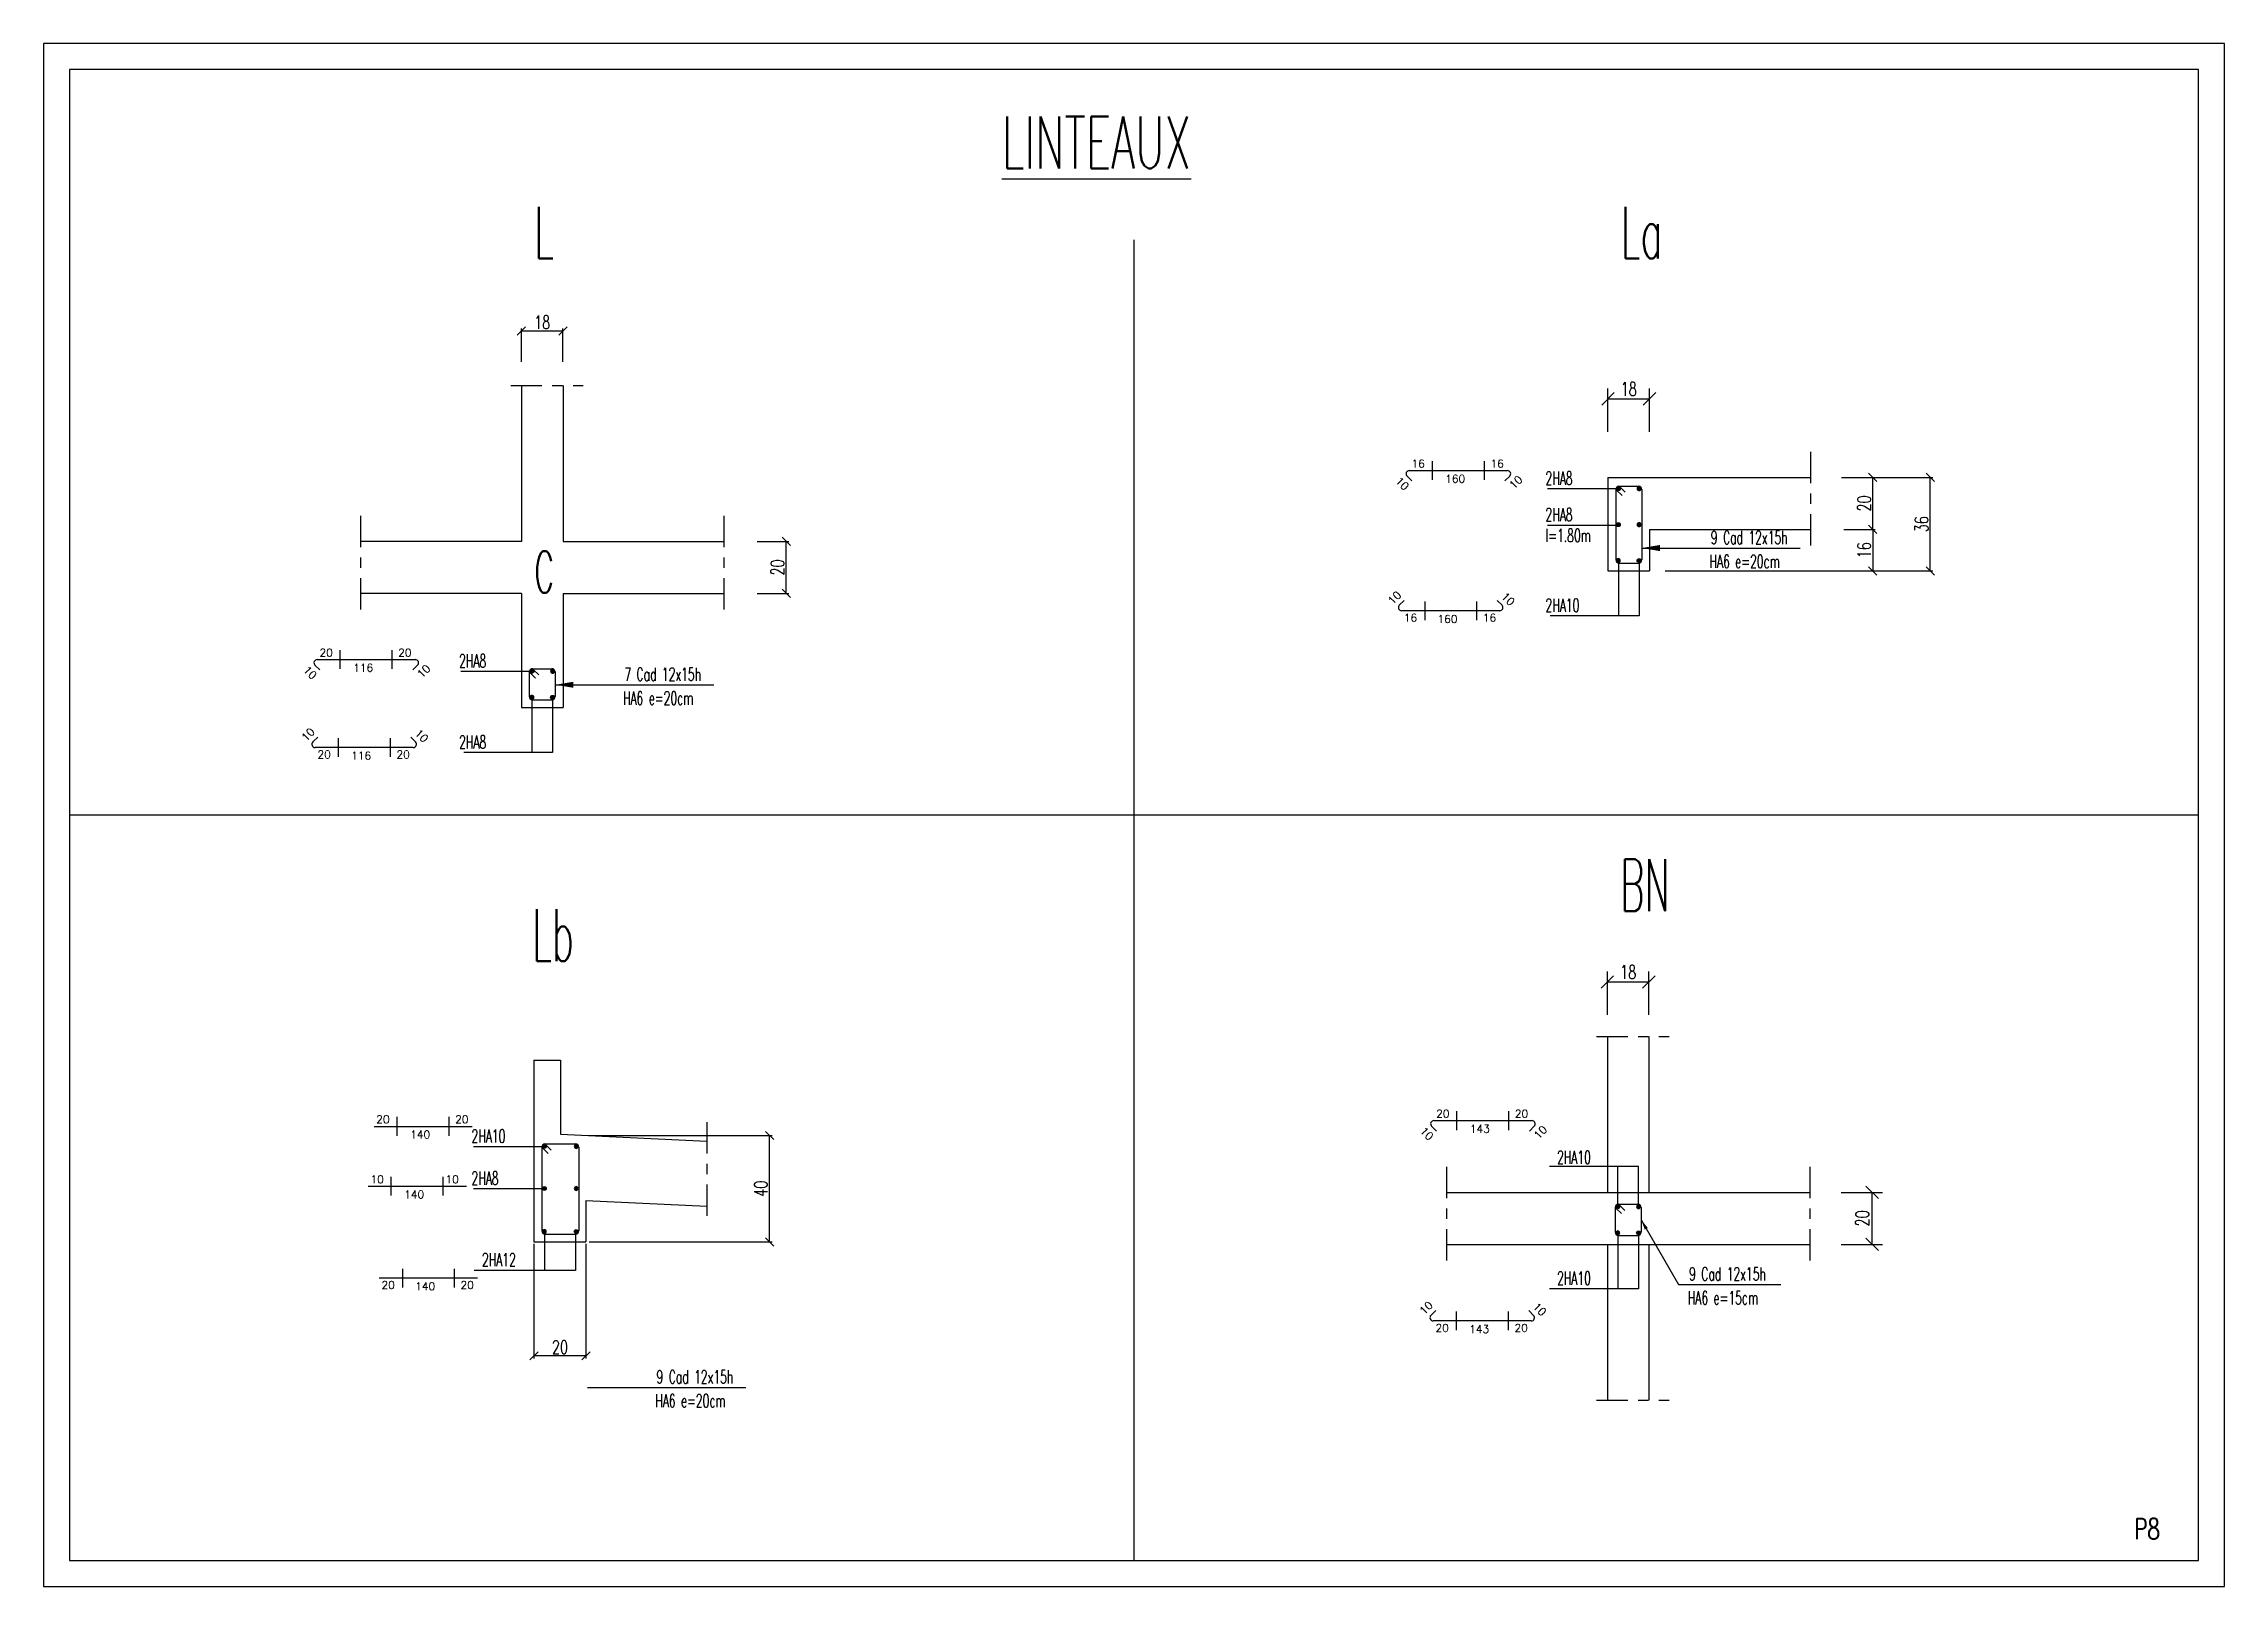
# Model space of a CAD drawing. Extents: x 308 to 787, y -199 to -146.
# Drawn here: x 639.97 to 660.97, y -169.39 to -154.54 of the extents above; entities that cross this region are included whole.
import ezdxf

# ---------------------------------------------------------------- set-up
doc = ezdxf.new("R2010")
doc.units = 0
doc.header["$LTSCALE"] = 0.5
doc.header["$MEASUREMENT"] = 0
doc.linetypes.add('AXES2', pattern=[1.125, 0.75, -0.125, 0.125, -0.125])
doc.layers.get('0').update_dxf_attribs({"linetype": 'CONTINUOUS'})
doc.layers.get('DEFPOINTS').update_dxf_attribs({"linetype": 'CONTINUOUS'})
for name, color, linetype in [('AXES', 6, 'AXES2'), ('CADRE-CART', 7, 'CONTINUOUS'), ('COTATION', 7, 'CONTINUOUS'), ('FERRAILLAGE', 1, 'CONTINUOUS'), ('HABILLAGE', 7, 'CONTINUOUS'), ('I84 - FERRAILLAGE', 1, 'CONTINUOUS'), ('MURS', 3, 'CONTINUOUS'), ('Texte', 7, 'CONTINUOUS')]:
    doc.layers.add(name, color=color, linetype=linetype)
doc.styles.add('ROMANS8', font='romans.shx', dxfattribs={"width": 0.7})
doc.styles.get("Standard").update_dxf_attribs({"font": 'txt.shx'})
doc.dimstyles.new('CM-50°', dxfattribs={"dimscale": 0.1, "dimtxt": 1.3, "dimasz": 1.2, "dimexe": 1, "dimexo": 0, "dimgap": 0.3, "dimtad": 1, "dimzin": 0, "dimdsep": 46, "dimtxsty": 'ROMANS8', "dimblk": 'OBLIQUE', "dimcen": 0.5, "dimclrt": 1, "dimazin": 0, "dimtfac": 1, "dimtmove": 2, "dimatfit": 3, "dimfxl": 0, "dimtolj": 1, "dimtzin": 0, "dimarcsym": 0})
doc.dimstyles.new('COT50 cm', dxfattribs={"dimtxt": 0.15, "dimasz": 0.06, "dimexe": 0.03, "dimexo": 0.1, "dimgap": 0.05, "dimtad": 1, "dimdec": 0, "dimlfac": 100, "dimzin": 0, "dimdsep": 46, "dimtxsty": 'ROMANS8', "dimblk1": 'OBLIQUE', "dimblk2": 'OBLIQUE', "dimsah": 1, "dimcen": 0.03, "dimdle": 0.03, "dimclrt": 1, "dimadec": 0, "dimazin": 0, "dimtfac": 1, "dimtdec": 0, "dimtmove": 0, "dimatfit": 3, "dimfxl": 0, "dimtolj": 1, "dimtzin": 0, "dimlwd": -1, "dimlwe": -1, "dimarcsym": 0})
doc.dimstyles.new('I84 1-20 cm', dxfattribs={"dimscale": 0.4, "dimtxt": 0.32, "dimasz": 0.2, "dimexe": 0.06, "dimexo": 0.05, "dimgap": 0.05, "dimtad": 1, "dimdec": 1, "dimlfac": 40, "dimzin": 9, "dimdsep": 46, "dimtxsty": 'ROMANS8', "dimblk": 'OBLIQUE', "dimcen": 0.09, "dimclrd": 256, "dimclre": 256, "dimclrt": 1, "dimadec": 0, "dimazin": 0, "dimtfac": 1, "dimtdec": 1, "dimtofl": 0, "dimtmove": 2, "dimatfit": 3, "dimfxl": 0, "dimtolj": 1, "dimtzin": 0, "dimarcsym": 0})

msp = doc.modelspace()

# ---------------------------------------------------------------- texts
at = {"layer": 'FERRAILLAGE', "color": 4, "width": 0.519}
for s, height, p in [('L', 0.5, (644.6931, -156.6098)), ('La', 0.5, (655.1555, -156.6098)), ('C', 0.4, (644.6946, -159.8258)), ('BN', 0.5, (655.1499, -162.8909)), ('Lb', 0.5, (644.6744, -163.3728))]:
    msp.add_text(s, height=height, dxfattribs=at).set_placement(p)
at = {"layer": 'FERRAILLAGE', "color": 7, "style": 'ROMANS8'}
for s, p in [('16', (653.1396, -158.62)), ('16', (653.8998, -158.62)), ('160', (653.4649, -158.7663)), ('16', (653.0673, -160.1038)), ('160', (653.3908, -160.1156)), ('16', (653.8275, -160.1038)), ('20', (642.6231, -160.4392)), ('20', (643.3834, -160.4392)), ('116', (642.9484, -160.5855)), ('20', (642.6049, -161.4199)), ('116', (642.9283, -161.4317)), ('20', (643.3651, -161.4199)), ('20', (653.3761, -164.8771)), ('20', (654.1363, -164.8771)), ('20', (643.1716, -164.9321)), ('140', (643.4969, -165.0784)), ('20', (643.9318, -164.9321)), ('143', (653.7014, -165.0233)), ('10', (643.1143, -165.5088)), ('10', (643.8368, -165.5088)), ('140', (643.4396, -165.6551)), ('20', (643.2226, -166.5273)), ('140', (643.546, -166.5391)), ('20', (643.9828, -166.5273)), ('20', (653.3713, -166.9396)), ('143', (653.6948, -166.9514)), ('20', (654.1315, -166.9396))]:
    msp.add_text(s, height=0.075, dxfattribs=at).set_placement(p)
for rotation, p in [(315, (652.9788, -158.756)), (45, (654.1256, -158.8343)), (45, (652.9578, -159.9459)), (315, (653.9985, -159.8676)), (315, (642.4624, -160.5752)), (45, (643.6092, -160.6535)), (45, (642.4953, -161.262)), (315, (643.5361, -161.1837)), (315, (653.2153, -165.013)), (45, (654.3622, -165.0913)), (45, (653.2618, -166.7817)), (315, (654.3025, -166.7034))]:
    msp.add_text('10', height=0.075, rotation=rotation, dxfattribs=at).set_placement(p)
at = {"layer": 'FERRAILLAGE', "color": 1, "style": 'ROMANS8', "width": 0.6}
for s, height, p in [('2HA8', 0.12665, (654.4311, -158.7863)), ('2HA8', 0.12665, (654.4311, -159.1368)), ('l=1.80m', 0.12665, (654.4311, -159.3369)), ('9 Cad 12x15h', 0.126654, (656.0224, -159.3577)), ('HA6 e=20cm', 0.12665, (656.0098, -159.5872)), ('2HA10', 0.12665, (654.4311, -160.0096)), ('2HA8', 0.12665, (643.9687, -160.5442)), ('7 Cad 12x15h', 0.126654, (645.5599, -160.6738)), ('HA6 e=20cm', 0.12665, (645.5474, -160.9033)), ('2HA8', 0.12665, (643.9687, -161.3257)), ('2HA10', 0.12665, (644.0889, -165.1188)), ('2HA10', 0.12665, (654.5412, -165.3233)), ('2HA8', 0.12665, (644.0889, -165.5233)), ('2HA12', 0.12665, (644.1889, -166.3093)), ('9 Cad 12x15h', 0.126654, (655.8132, -166.446)), ('2HA10', 0.12665, (654.5412, -166.4862)), ('HA6 e=15cm', 0.12665, (655.8006, -166.6755)), ('9 Cad 12x15h', 0.126654, (645.8704, -167.4369)), ('HA6 e=20cm', 0.12665, (645.8578, -167.6664))]:
    msp.add_text(s, height=height, dxfattribs=at).set_placement(p)
at = {"layer": 'HABILLAGE', "color": 1, "style": 'ROMANS8', "width": 0.7}
msp.add_text('P8', height=0.2, dxfattribs=at).set_placement((660.101, -168.9361))
at = {"layer": 'Texte', "color": 4, "style": 'ROMANS8', "width": 0.6}
msp.add_text('%%uLINTEAUX', height=0.5, dxfattribs=at).set_placement((649.1936, -155.7416))

# ---------------------------------------------------------------- blocks, each defined once
blk = doc.blocks.new('_Oblique')
at = {"layer": 'COTATION', "color": 0, "lineweight": -2}
blk.add_line((-0.5, -0.5), (0.5, 0.5), dxfattribs=at)
blk = doc.blocks.new('*D694')
at = {"layer": 'COTATION', "lineweight": -2, "transparency": 16777216}
for p, q in [((646.839, -159.332), (647.143, -159.332)), ((647.119, -159.832), (647.119, -159.332)), ((646.839, -159.832), (647.143, -159.832))]:
    blk.add_line(p, q, dxfattribs=at)
at = {"layer": 'DEFPOINTS', "color": 0, "transparency": 16777216}
for p in [(646.819, -159.332), (647.119, -159.332), (646.819, -159.832)]:
    blk.add_point(p, dxfattribs=at)
at = {"layer": 'COTATION', "lineweight": -2, "transparency": 16777216, "xscale": 0.08000000000000002, "yscale": 0.08000000000000002, "zscale": 0.08000000000000002}
for p, rotation in [((647.119, -159.332), 90), ((647.119, -159.832), 270)]:
    blk.add_blockref('_Oblique', p, dxfattribs=dict(at, rotation=rotation))
at = {"layer": 'COTATION', "color": 1, "transparency": 16777216, "insert": (647.035, -159.582), "char_height": 0.128, "attachment_point": 5, "rotation": 90, "style": 'ROMANS8'}
blk.add_mtext('\\A1;20', dxfattribs=at)
blk = doc.blocks.new('*D695')
at = {"layer": 'COTATION', "lineweight": -2, "transparency": 16777216}
for p, q in [((644.569, -157.603), (644.569, -157.281)), ((644.969, -157.603), (644.969, -157.281)), ((644.569, -157.305), (644.969, -157.305))]:
    blk.add_line(p, q, dxfattribs=at)
at = {"layer": 'DEFPOINTS', "color": 0, "transparency": 16777216}
for p in [(644.969, -157.305), (644.569, -157.623), (644.969, -157.623)]:
    blk.add_point(p, dxfattribs=at)
at = {"layer": 'COTATION', "lineweight": -2, "transparency": 16777216, "xscale": 0.08000000000000002, "yscale": 0.08000000000000002, "zscale": 0.08000000000000002, "rotation": 180}
blk.add_blockref('_Oblique', (644.569, -157.305), dxfattribs=at)
at = {"layer": 'COTATION', "lineweight": -2, "transparency": 16777216, "xscale": 0.08000000000000002, "yscale": 0.08000000000000002, "zscale": 0.08000000000000002}
blk.add_blockref('_Oblique', (644.969, -157.305), dxfattribs=at)
at = {"layer": 'COTATION', "color": 1, "transparency": 16777216, "insert": (644.769, -157.221), "char_height": 0.128, "attachment_point": 5, "style": 'ROMANS8'}
blk.add_mtext('\\A1;18', dxfattribs=at)
blk = doc.blocks.new('A$C27DF6537')
at = {"layer": 'I84 - FERRAILLAGE', "linetype": 'Continuous'}
blk.add_hatch(color=256, dxfattribs=at).paths.add_polyline_path([(0.0075, 0, 1), (-0.0075, 0, 1)])
blk.add_circle((0, 0), 0.0075, dxfattribs=at)
blk = doc.blocks.new('*D696')
at = {"layer": 'COTATION', "lineweight": -2, "transparency": 16777216}
for p, q in [((657.302, -158.716), (657.606, -158.716)), ((657.582, -159.216), (657.582, -158.716)), ((657.302, -159.216), (657.606, -159.216))]:
    blk.add_line(p, q, dxfattribs=at)
at = {"layer": 'DEFPOINTS', "color": 0, "transparency": 16777216}
for p in [(657.282, -158.716), (657.582, -158.716), (657.282, -159.216)]:
    blk.add_point(p, dxfattribs=at)
at = {"layer": 'COTATION', "lineweight": -2, "transparency": 16777216, "xscale": 0.08000000000000002, "yscale": 0.08000000000000002, "zscale": 0.08000000000000002}
for p, rotation in [((657.582, -158.716), 90), ((657.582, -159.216), 270)]:
    blk.add_blockref('_Oblique', p, dxfattribs=dict(at, rotation=rotation))
at = {"layer": 'COTATION', "color": 1, "transparency": 16777216, "insert": (657.498, -158.966), "char_height": 0.128, "attachment_point": 5, "rotation": 90, "style": 'ROMANS8'}
blk.add_mtext('\\A1;20', dxfattribs=at)
blk = doc.blocks.new('*D697')
at = {"layer": 'DEFPOINTS', "color": 0, "transparency": 16777216}
for p in [(655.432, -157.959), (655.032, -158.277), (655.432, -158.277)]:
    blk.add_point(p, dxfattribs=at)
at = {"layer": 'FERRAILLAGE', "color": 0, "lineweight": -2, "transparency": 16777216}
for p, q in [((655.032, -158.277), (655.032, -157.859)), ((655.432, -158.277), (655.432, -157.859)), ((655.032, -157.959), (655.432, -157.959))]:
    blk.add_line(p, q, dxfattribs=at)
at = {"layer": 'FERRAILLAGE', "color": 0, "lineweight": -2, "transparency": 16777216, "xscale": 0.12, "yscale": 0.12, "zscale": 0.12, "rotation": 180}
blk.add_blockref('_Oblique', (655.032, -157.959), dxfattribs=at)
at = {"layer": 'FERRAILLAGE', "color": 0, "lineweight": -2, "transparency": 16777216, "xscale": 0.12, "yscale": 0.12, "zscale": 0.12}
blk.add_blockref('_Oblique', (655.432, -157.959), dxfattribs=at)
at = {"layer": 'FERRAILLAGE', "color": 1, "transparency": 16777216, "insert": (655.232, -157.864), "char_height": 0.13, "attachment_point": 5, "style": 'ROMANS8'}
blk.add_mtext('\\A1;18', dxfattribs=at)
blk = doc.blocks.new('*D698')
at = {"layer": 'DEFPOINTS', "color": 0, "transparency": 16777216}
for p in [(657.276, -165.598), (657.576, -165.598), (657.276, -166.098)]:
    blk.add_point(p, dxfattribs=at)
at = {"layer": 'FERRAILLAGE', "color": 0, "lineweight": -2, "transparency": 16777216}
for p, q in [((657.276, -165.598), (657.676, -165.598)), ((657.576, -166.098), (657.576, -165.598)), ((657.276, -166.098), (657.676, -166.098))]:
    blk.add_line(p, q, dxfattribs=at)
at = {"layer": 'FERRAILLAGE', "color": 0, "lineweight": -2, "transparency": 16777216, "xscale": 0.12, "yscale": 0.12, "zscale": 0.12}
for p, rotation in [((657.576, -165.598), 90), ((657.576, -166.098), 270)]:
    blk.add_blockref('_Oblique', p, dxfattribs=dict(at, rotation=rotation))
at = {"layer": 'FERRAILLAGE', "color": 1, "transparency": 16777216, "insert": (657.481, -165.848), "char_height": 0.13, "attachment_point": 5, "rotation": 90, "style": 'ROMANS8'}
blk.add_mtext('\\A1;20', dxfattribs=at)
blk = doc.blocks.new('*D699')
at = {"layer": 'DEFPOINTS', "color": 0, "transparency": 16777216}
for p in [(655.426, -163.572), (655.026, -163.889), (655.426, -163.889)]:
    blk.add_point(p, dxfattribs=at)
at = {"layer": 'FERRAILLAGE', "color": 0, "lineweight": -2, "transparency": 16777216}
for p, q in [((655.026, -163.889), (655.026, -163.472)), ((655.026, -163.572), (655.426, -163.572)), ((655.426, -163.889), (655.426, -163.472))]:
    blk.add_line(p, q, dxfattribs=at)
at = {"layer": 'FERRAILLAGE', "color": 0, "lineweight": -2, "transparency": 16777216, "xscale": 0.12, "yscale": 0.12, "zscale": 0.12, "rotation": 180}
blk.add_blockref('_Oblique', (655.026, -163.572), dxfattribs=at)
at = {"layer": 'FERRAILLAGE', "color": 0, "lineweight": -2, "transparency": 16777216, "xscale": 0.12, "yscale": 0.12, "zscale": 0.12}
blk.add_blockref('_Oblique', (655.426, -163.572), dxfattribs=at)
at = {"layer": 'FERRAILLAGE', "color": 1, "transparency": 16777216, "insert": (655.226, -163.477), "char_height": 0.13, "attachment_point": 5, "style": 'ROMANS8'}
blk.add_mtext('\\A1;18', dxfattribs=at)
blk = doc.blocks.new('*D802')
at = {"layer": 'COTATION', "lineweight": -2, "transparency": 16777216}
for p, q in [((645.214, -165.05), (646.982, -165.05)), ((646.958, -166.074), (646.958, -165.05)), ((645.222, -166.074), (646.982, -166.074))]:
    blk.add_line(p, q, dxfattribs=at)
at = {"layer": 'DEFPOINTS', "color": 0, "transparency": 16777216}
for p in [(645.194, -165.05), (646.958, -165.05), (645.202, -166.074)]:
    blk.add_point(p, dxfattribs=at)
at = {"layer": 'COTATION', "lineweight": -2, "transparency": 16777216, "xscale": 0.08000000000000002, "yscale": 0.08000000000000002, "zscale": 0.08000000000000002}
for p, rotation in [((646.958, -165.05), 90), ((646.958, -166.074), 270)]:
    blk.add_blockref('_Oblique', p, dxfattribs=dict(at, rotation=rotation))
at = {"layer": 'COTATION', "color": 1, "transparency": 16777216, "insert": (646.874, -165.562), "char_height": 0.128, "attachment_point": 5, "rotation": 90, "style": 'ROMANS8'}
blk.add_mtext('\\A1;40', dxfattribs=at)
blk = doc.blocks.new('*D803')
at = {"layer": 'COTATION', "lineweight": -2, "transparency": 16777216}
for p, q in [((644.69, -166.094), (644.69, -167.195)), ((645.19, -166.094), (645.19, -167.195)), ((645.19, -167.171), (644.69, -167.171))]:
    blk.add_line(p, q, dxfattribs=at)
at = {"layer": 'DEFPOINTS', "color": 0, "transparency": 16777216}
for p in [(644.69, -166.074), (645.19, -166.074), (644.69, -167.171)]:
    blk.add_point(p, dxfattribs=at)
at = {"layer": 'COTATION', "lineweight": -2, "transparency": 16777216, "xscale": 0.08000000000000002, "yscale": 0.08000000000000002, "zscale": 0.08000000000000002, "rotation": 180}
blk.add_blockref('_Oblique', (644.69, -167.171), dxfattribs=at)
at = {"layer": 'COTATION', "lineweight": -2, "transparency": 16777216, "xscale": 0.08000000000000002, "yscale": 0.08000000000000002, "zscale": 0.08000000000000002}
blk.add_blockref('_Oblique', (645.19, -167.171), dxfattribs=at)
at = {"layer": 'COTATION', "color": 1, "transparency": 16777216, "insert": (644.94, -167.087), "char_height": 0.128, "attachment_point": 5, "style": 'ROMANS8'}
blk.add_mtext('\\A1;20', dxfattribs=at)
blk = doc.blocks.new('*D1283')
at = {"layer": 'COTATION', "lineweight": -2, "transparency": 16777216}
for p, q in [((657.302, -159.216), (657.606, -159.216)), ((657.582, -159.216), (657.582, -159.616)), ((655.582, -159.616), (657.606, -159.616))]:
    blk.add_line(p, q, dxfattribs=at)
at = {"layer": 'DEFPOINTS', "color": 0, "transparency": 16777216}
for p in [(657.282, -159.216), (655.432, -159.616), (657.582, -159.616)]:
    blk.add_point(p, dxfattribs=at)
at = {"layer": 'COTATION', "lineweight": -2, "transparency": 16777216, "xscale": 0.08000000000000002, "yscale": 0.08000000000000002, "zscale": 0.08000000000000002}
for p, rotation in [((657.582, -159.216), 90), ((657.582, -159.616), 270)]:
    blk.add_blockref('_Oblique', p, dxfattribs=dict(at, rotation=rotation))
at = {"layer": 'COTATION', "color": 1, "transparency": 16777216, "insert": (657.498, -159.416), "char_height": 0.128, "attachment_point": 5, "rotation": 90, "style": 'ROMANS8'}
blk.add_mtext('\\A1;16', dxfattribs=at)
blk = doc.blocks.new('*D1284')
at = {"layer": 'COTATION', "lineweight": -2, "transparency": 16777216}
for p, q in [((657.28, -158.716), (658.16, -158.716)), ((658.136, -159.616), (658.136, -158.716)), ((657.28, -159.616), (658.16, -159.616))]:
    blk.add_line(p, q, dxfattribs=at)
at = {"layer": 'DEFPOINTS', "color": 0, "transparency": 16777216}
for p in [(657.26, -158.716), (658.136, -158.716), (657.26, -159.616)]:
    blk.add_point(p, dxfattribs=at)
at = {"layer": 'COTATION', "lineweight": -2, "transparency": 16777216, "xscale": 0.08000000000000002, "yscale": 0.08000000000000002, "zscale": 0.08000000000000002}
for p, rotation in [((658.136, -158.716), 90), ((658.136, -159.616), 270)]:
    blk.add_blockref('_Oblique', p, dxfattribs=dict(at, rotation=rotation))
at = {"layer": 'COTATION', "color": 1, "transparency": 16777216, "insert": (658.052, -159.166), "char_height": 0.128, "attachment_point": 5, "rotation": 90, "style": 'ROMANS8'}
blk.add_mtext('\\A1;36', dxfattribs=at)

# ---------------------------------------------------------------- dimensions: what is measured, and where the dimension line sits
at = {"layer": 'COTATION'}
dim = msp.add_linear_dim(base=(644.9694, -157.3053), p1=(644.5694, -157.623), p2=(644.9694, -157.623), text='18', dimstyle='I84 1-20 cm', dxfattribs=at)
dim.commit()
dim.dimension.update_dxf_attribs({"geometry": '*D695', "text_midpoint": (644.7694, -157.2213)})
for base, p1, p2, picture, middle in [((658.1356, -158.7157), (657.2598, -159.6157), (657.2598, -158.7157), '*D1284', (658.0516, -159.1657)), ((657.5818, -159.6157), (657.2818, -159.2157), (655.4318, -159.6157), '*D1283', (657.4978, -159.4157))]:
    dim = msp.add_linear_dim(base=base, p1=p1, p2=p2, angle=90, dimstyle='I84 1-20 cm', dxfattribs=at)
    dim.commit()
    dim.dimension.update_dxf_attribs({"geometry": picture, "text_midpoint": middle})
for base, p1, p2, text, picture, middle in [((657.5818, -158.7157), (657.2818, -159.2157), (657.2818, -158.7157), '20', '*D696', (657.4978, -158.9657)), ((647.1194, -159.3318), (646.8194, -159.8318), (646.8194, -159.3318), '20', '*D694', (647.0354, -159.5818)), ((646.9579, -165.05), (645.2019, -166.074), (645.1937, -165.05), '40', '*D802', (646.8739, -165.562))]:
    dim = msp.add_linear_dim(base=base, p1=p1, p2=p2, angle=90, text=text, dimstyle='I84 1-20 cm', dxfattribs=at)
    dim.commit()
    dim.dimension.update_dxf_attribs({"geometry": picture, "text_midpoint": middle})
dim = msp.add_linear_dim(base=(644.6896, -167.1711), p1=(645.1896, -166.074), p2=(644.6896, -166.074), dimstyle='I84 1-20 cm', dxfattribs=at)
dim.commit()
dim.dimension.update_dxf_attribs({"geometry": '*D803', "text_midpoint": (644.9396, -167.0871)})
at = {"layer": 'FERRAILLAGE', "color": 7}
for base, p1, p2, picture, middle in [((655.4318, -157.9589), (655.0318, -158.2765), (655.4318, -158.2765), '*D697', (655.2318, -157.8639)), ((655.4262, -163.5717), (655.0262, -163.8893), (655.4262, -163.8893), '*D699', (655.2262, -163.4767))]:
    dim = msp.add_linear_dim(base=base, p1=p1, p2=p2, text='18', dimstyle='CM-50°', dxfattribs=at)
    dim.commit()
    dim.dimension.update_dxf_attribs({"geometry": picture, "text_midpoint": middle})
dim = msp.add_linear_dim(base=(657.5762, -165.5982), p1=(657.2762, -166.0982), p2=(657.2762, -165.5982), angle=90, text='20', dimstyle='CM-50°', dxfattribs=at)
dim.commit()
dim.dimension.update_dxf_attribs({"geometry": '*D698', "text_midpoint": (657.4812, -165.8482)})

# ---------------------------------------------------------------- linework, layer by layer
at = {"color": 4}
msp.add_lwpolyline([(660.9678, -169.39), (660.9678, -154.54), (639.9678, -154.54), (639.9678, -169.39)], close=True, dxfattribs=at)
at = {"color": 7}
msp.add_lwpolyline([(640.2178, -169.14), (660.7178, -169.14), (660.7178, -154.79), (640.2178, -154.79)], close=True, dxfattribs=at)
at = {"layer": 'AXES', "color": 6, "ltscale": 0.8}
for p, q in [((644.4658, -157.8318), (645.1642, -157.8318)), ((656.9818, -158.4694), (656.9818, -159.4228)), ((643.0194, -159.0855), (643.0194, -160.039)), ((646.5194, -159.0855), (646.5194, -160.039)), ((654.9226, -164.0982), (655.6211, -164.0982)), ((646.3537, -164.9223), (646.3537, -165.8758)), ((653.4762, -165.3519), (653.4762, -166.3053)), ((656.9762, -165.3519), (656.9762, -166.3053)), ((654.9226, -167.5982), (655.6211, -167.5982))]:
    msp.add_line(p, q, dxfattribs=at)
at = {"layer": 'CADRE-CART'}
msp.add_line((650.4678, -169.14), (650.4678, -156.4294), dxfattribs=at)
at = {"layer": 'COTATION'}
msp.add_line((660.7178, -161.965), (640.2178, -161.965), dxfattribs=at)
at = {"layer": 'FERRAILLAGE', "color": 3}
for p, q in [((644.5694, -157.8318), (644.5694, -159.3318)), ((644.9694, -157.8318), (644.9694, -159.3318)), ((655.0318, -158.7157), (656.9818, -158.7157)), ((655.0318, -158.7157), (655.0318, -159.6157)), ((644.5694, -159.3318), (643.0194, -159.3318)), ((644.9694, -159.3318), (646.5194, -159.3318)), ((655.4318, -159.2157), (656.9818, -159.2157)), ((655.4318, -159.2157), (655.4318, -159.6157)), ((655.0318, -159.6157), (655.4318, -159.6157)), ((644.5694, -159.8318), (643.0194, -159.8318)), ((644.5694, -159.8318), (644.5694, -160.9318)), ((644.9694, -159.8318), (646.5194, -159.8318)), ((644.9694, -159.8318), (644.9694, -160.9318)), ((644.5694, -160.9318), (644.9694, -160.9318)), ((653.4762, -165.5982), (656.9762, -165.5982)), ((653.4762, -166.0982), (656.9762, -166.0982))]:
    msp.add_line(p, q, dxfattribs=at)
at = {"layer": 'FERRAILLAGE', "color": 1}
for p, q in [((653.1434, -158.7498), (653.0968, -158.7031)), ((653.1189, -158.6498), (654.0639, -158.6498)), ((654.0393, -158.7498), (654.086, -158.7031)), ((653.0693, -159.8991), (653.0227, -159.9457)), ((653.9898, -159.9991), (653.0448, -159.9991)), ((653.9652, -159.8991), (654.0119, -159.9457)), ((642.627, -160.569), (642.5803, -160.5223)), ((642.6024, -160.469), (643.5474, -160.469)), ((643.5229, -160.569), (643.5695, -160.5223)), ((642.6069, -161.2152), (642.5602, -161.2619)), ((643.5028, -161.2152), (643.5494, -161.2619)), ((643.5273, -161.3152), (642.5823, -161.3152)), ((643.1509, -164.9618), (644.0959, -164.9618)), ((653.38, -165.0068), (653.3333, -164.9601)), ((653.3554, -164.9068), (654.3004, -164.9068)), ((654.2758, -165.0068), (654.3225, -164.9601)), ((643.0936, -165.5385), (644.0386, -165.5385)), ((644.145, -166.4226), (643.2, -166.4226)), ((653.3733, -166.7349), (653.3267, -166.7815)), ((654.2692, -166.7349), (654.3159, -166.7815)), ((654.2938, -166.8349), (653.3488, -166.8349))]:
    msp.add_line(p, q, dxfattribs=at)
at = {"layer": 'FERRAILLAGE'}
for p, q in [((653.3414, -158.7401), (653.3414, -158.5595)), ((653.8414, -158.7401), (653.8414, -158.5595)), ((655.1068, -158.8302), (655.1068, -159.5094)), ((655.1144, -158.8375), (655.1677, -158.8895)), ((655.1381, -158.799), (655.3256, -158.799)), ((655.1456, -158.8063), (655.1989, -158.8582)), ((655.3568, -158.8302), (655.3568, -159.5094)), ((655.1381, -159.5407), (655.3256, -159.5407)), ((653.2673, -159.9088), (653.2673, -160.0894)), ((653.7673, -159.9088), (653.7673, -160.0894)), ((642.8249, -160.5593), (642.8249, -160.3787)), ((643.3249, -160.5593), (643.3249, -160.3787)), ((644.6444, -160.5881), (644.6444, -160.8256)), ((644.6519, -160.5954), (644.7053, -160.6474)), ((644.6756, -160.5568), (644.8631, -160.5568)), ((644.6832, -160.5642), (644.7365, -160.6161)), ((644.8944, -160.5881), (644.8944, -160.8256)), ((644.6756, -160.8568), (644.8631, -160.8568)), ((642.8048, -161.2249), (642.8048, -161.4055)), ((643.3048, -161.2249), (643.3048, -161.4055)), ((653.5779, -164.9971), (653.5779, -164.8165)), ((654.0779, -164.9971), (654.0779, -164.8165)), ((643.3734, -165.0521), (643.3734, -164.8715)), ((643.8734, -165.0521), (643.8734, -164.8715)), ((644.7646, -165.1627), (644.7646, -165.9678)), ((644.7722, -165.17), (644.8255, -165.222)), ((644.7959, -165.1315), (645.0899, -165.1315)), ((644.8034, -165.1388), (644.8567, -165.1907)), ((645.1212, -165.1627), (645.1212, -165.9678)), ((643.3161, -165.6288), (643.3161, -165.4482)), ((643.8161, -165.6288), (643.8161, -165.4482)), ((655.1012, -165.7425), (655.1012, -165.98)), ((655.1087, -165.7498), (655.1621, -165.8017)), ((655.1325, -165.7112), (655.32, -165.7112)), ((655.14, -165.7185), (655.1933, -165.7705)), ((655.3512, -165.7425), (655.3512, -165.98)), ((644.7959, -165.999), (645.0899, -165.999)), ((655.1325, -166.0112), (655.32, -166.0112)), ((643.4225, -166.3323), (643.4225, -166.5129)), ((643.9225, -166.3323), (643.9225, -166.5129)), ((653.5713, -166.7446), (653.5713, -166.9252)), ((654.0713, -166.7446), (654.0713, -166.9252))]:
    msp.add_line(p, q, dxfattribs=at)
at = {"layer": 'FERRAILLAGE', "color": 7}
for p, q in [((654.4489, -158.8235), (655.132, -158.8235)), ((654.4489, -159.1739), (655.132, -159.1739)), ((655.132, -159.5162), (655.132, -160.0488)), ((655.3317, -159.5162), (655.3317, -160.0488)), ((655.3568, -159.3953), (656.8827, -159.3953)), ((655.3317, -160.0488), (654.476, -160.0488)), ((643.9865, -160.5814), (644.6696, -160.5814)), ((644.6696, -160.8323), (644.6696, -161.3649)), ((644.8692, -160.8323), (644.8692, -161.3649)), ((644.8944, -160.7115), (646.4202, -160.7115)), ((644.8692, -161.3649), (644.0136, -161.3649)), ((644.1067, -165.156), (644.7898, -165.156)), ((655.3261, -165.35), (654.4704, -165.35)), ((655.1264, -165.7296), (655.1264, -165.35)), ((655.3261, -165.7296), (655.3261, -165.35)), ((644.1067, -165.5604), (644.7898, -165.5604)), ((644.7926, -165.9745), (644.7926, -166.3485)), ((645.0895, -165.9745), (645.0895, -166.3485)), ((655.1264, -165.9928), (655.1264, -166.5254)), ((655.3261, -165.9928), (655.3261, -166.5254)), ((645.0895, -166.3485), (644.1128, -166.3485)), ((655.3261, -166.5254), (654.4704, -166.5254)), ((645.2048, -167.4745), (646.7306, -167.4745))]:
    msp.add_line(p, q, dxfattribs=at)
at = {"layer": 'FERRAILLAGE', "color": 8}
for p, q in [((655.0262, -164.0982), (655.0262, -165.5982)), ((655.4262, -164.0982), (655.4262, -165.5982)), ((655.0262, -166.0982), (655.0262, -167.5982)), ((655.4262, -166.0982), (655.4262, -167.5982))]:
    msp.add_line(p, q, dxfattribs=at)
at = {"layer": 'FERRAILLAGE', "color": 1}
for centre, start, end in [((653.1189, -158.681), 90, 225), ((654.0639, -158.681), 315, 90), ((653.0448, -159.9678), 135, 270), ((653.9898, -159.9678), 270, 45), ((642.6024, -160.5002), 90, 225), ((643.5474, -160.5002), 315, 90), ((642.5823, -161.284), 135, 270), ((643.5273, -161.284), 270, 45), ((653.3554, -164.9381), 90, 225), ((654.3004, -164.9381), 315, 90), ((653.3488, -166.8036), 135, 270), ((654.2938, -166.8036), 270, 45)]:
    msp.add_arc(centre, 0.0312, start, end, dxfattribs=at)
at = {"layer": 'FERRAILLAGE'}
for centre, start, end in [((655.1381, -158.8302), 90, 180), ((655.3256, -158.8302), 0, 90), ((655.1381, -159.5094), 180, 270), ((655.3256, -159.5094), 270, 0), ((644.6756, -160.5881), 90, 180), ((644.8631, -160.5881), 0, 90), ((644.6756, -160.8256), 180, 270), ((644.8631, -160.8256), 270, 0), ((644.7959, -165.1627), 90, 180), ((645.0899, -165.1627), 0, 90), ((655.1325, -165.7425), 90, 180), ((655.32, -165.7425), 0, 90), ((644.7959, -165.9678), 180, 270), ((645.0899, -165.9678), 270, 0), ((655.1325, -165.98), 180, 270), ((655.32, -165.98), 270, 0)]:
    msp.add_arc(centre, 0.0312, start, end, dxfattribs=at)
at = {"layer": 'FERRAILLAGE', "color": 7}
for points in [[(655.5317, -159.3662), (655.5317, -159.4245), (655.3568, -159.3953)], [(645.0693, -160.6823), (645.0693, -160.7406), (644.8944, -160.7115)]]:
    msp.add_solid(points, dxfattribs=at)
at = {"layer": 'MURS'}
for p, q in [((644.6896, -164.324), (644.6896, -166.074)), ((644.6896, -164.324), (644.9458, -164.324)), ((644.9458, -164.324), (644.9458, -165.0385)), ((644.9458, -165.0385), (646.3537, -165.1038)), ((645.1896, -165.6755), (646.3537, -165.7295)), ((645.1896, -165.6755), (645.1896, -166.074)), ((644.6896, -166.074), (645.1896, -166.074))]:
    msp.add_line(p, q, dxfattribs=at)

# ---------------------------------------------------------------- block references
at = {"layer": 'FERRAILLAGE', "linetype": 'Continuous', "yscale": 2.5, "zscale": 2.5}
for p, xscale in [((655.132, -158.8235), 2.5), ((655.3317, -158.8235), -2.5), ((655.132, -159.1701), 2.5), ((655.3317, -159.1701), -2.5), ((644.6696, -160.5814), 2.5), ((644.8692, -160.5814), -2.5), ((644.7898, -165.156), 2.5), ((645.096, -165.156), -2.5), ((644.7898, -165.5604), 2.5), ((645.096, -165.5604), -2.5), ((655.1264, -165.7357), 2.5), ((655.3261, -165.7357), -2.5)]:
    msp.add_blockref('A$C27DF6537', p, dxfattribs=dict(at, xscale=xscale))
at = {"layer": 'FERRAILLAGE', "linetype": 'Continuous', "yscale": 2.5, "zscale": 2.5, "rotation": 180}
for p, xscale in [((655.132, -159.5162), -2.5), ((655.3317, -159.5162), 2.5), ((644.6696, -160.8323), -2.5), ((644.8692, -160.8323), 2.5), ((644.7898, -165.9745), -2.5), ((645.096, -165.9745), 2.5), ((655.1264, -165.9867), -2.5), ((655.3261, -165.9867), 2.5)]:
    msp.add_blockref('A$C27DF6537', p, dxfattribs=dict(at, xscale=xscale))

msp.set_redraw_order([(e.dxf.handle, doc.entitydb.next_handle()) for e in msp.query("TEXT MTEXT ATTDEF DIMENSION ARC_DIMENSION")])  # texts and dimensions are drawn at this point

# ---------------------------------------------------------------- leaders
at = {"layer": 'COTATION'}
msp.add_leader([(655.3512, -165.8612), (655.71, -166.4836), (656.6968, -166.4836)], dimstyle='COT50 cm', override={"dimasz": 0.1, "dimgap": 0.05, "dimtad": 0, "dimfxl": 0.3}, dxfattribs=at)

doc.saveas('drawing.dxf')
